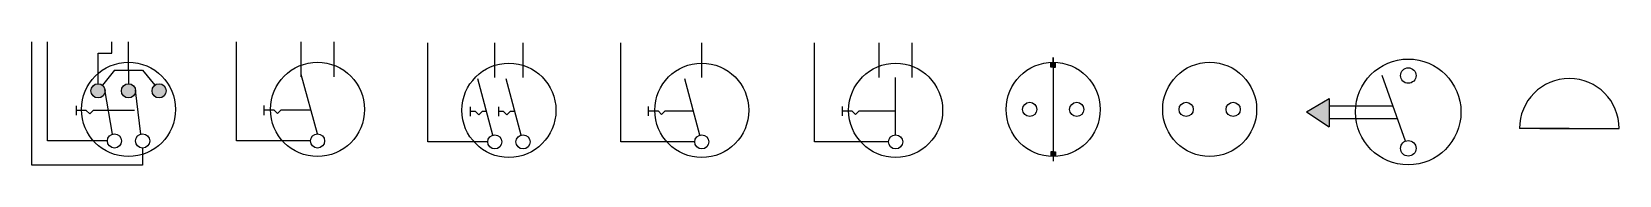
# Model space of a CAD drawing. Header units: millimetres. Extents: x 1454 to 2229, y 1378 to 1979.
# Drawn here: x 1907.7 to 2152.2, y 1959.8 to 1978.8 of the extents above; entities that cross this region are included whole.
import ezdxf

# ---------------------------------------------------------------- set-up
doc = ezdxf.new("R2010")
doc.units = ezdxf.units.MM

msp = doc.modelspace()

# ---------------------------------------------------------------- hatches: boundary and pattern name
h = msp.add_hatch(color=256)
h.dxf.hatch_style = 1
h.paths.add_polyline_path([(2065.02, 1975.63, 0.012506), (2064.66, 1975.62), (2064.66, 1974.9), (2065.02, 1974.9)])
h.paths.add_polyline_path([(2065.38, 1975.62, 0.012506), (2065.02, 1975.63), (2065.02, 1974.9), (2065.38, 1974.9)])
h = msp.add_hatch(color=256)
h.dxf.hatch_style = 1
h.paths.add_polyline_path([(1928.35, 1971.25, 1), (1926.18, 1971.25, 1)])
h.paths.add_polyline_path([(1923.65, 1971.25, 1), (1921.48, 1971.25, 1)])
h.paths.add_polyline_path([(1918.94, 1971.25, 1), (1916.77, 1971.25, 1)])
h = msp.add_hatch(color=256)
h.dxf.hatch_style = 1
h.paths.add_polyline_path([(2107.55, 1970.05), (2104.04, 1968.01), (2107.55, 1965.74)])
h = msp.add_hatch(color=256)
h.dxf.hatch_style = 1
h.paths.add_polyline_path([(2065.02, 1961.88), (2064.66, 1961.88), (2064.66, 1961.16, 0.012373), (2065.02, 1961.15)])
h.paths.add_polyline_path([(2065.39, 1961.88), (2065.02, 1961.88), (2065.02, 1961.15, 0.012638), (2065.39, 1961.16)])

# ---------------------------------------------------------------- linework, layer by layer
for p, q in [((1907.65, 1959.84), (1907.65, 1978.76)), ((1910.07, 1963.55), (1910.07, 1978.76)), ((1920.01, 1977.03), (1920.01, 1978.76)), ((1922.56, 1974.43), (1922.56, 1978.76)), ((1939.19, 1963.55), (1939.19, 1978.76)), ((1949.15, 1973.41), (1949.15, 1978.76)), ((1954.22, 1973.41), (1954.22, 1978.76)), ((1917.86, 1972.33), (1917.86, 1977.03)), ((1917.86, 1977.03), (1920.01, 1977.03)), ((1968.67, 1963.4), (1968.67, 1978.61)), ((1978.99, 1973.27), (1978.99, 1978.61)), ((1983.34, 1973.27), (1983.34, 1978.61)), ((1998.39, 1963.4), (1998.39, 1978.61)), ((2010.88, 1973.27), (2010.88, 1978.61)), ((2028.25, 1963.4), (2028.25, 1978.61)), ((2038.22, 1973.27), (2038.22, 1978.61)), ((2043.28, 1973.27), (2043.28, 1978.61)), ((2065.02, 1975.63), (2065.02, 1976.35)), ((2065.02, 1976.35), (2065.02, 1960.43)), ((1920.39, 1974.43), (1918.53, 1972.1)), ((1920.39, 1974.43), (1924.73, 1974.43)), ((1922.56, 1974.43), (1922.56, 1972.33)), ((1924.73, 1974.43), (1926.59, 1972.09)), ((1951.68, 1964.63), (1949.15, 1973.77)), ((2064.66, 1974.9), (2064.66, 1975.62)), ((2065.02, 1974.9), (2064.66, 1974.9)), ((2065.02, 1974.9), (2065.38, 1974.9)), ((2065.38, 1974.9), (2065.38, 1975.62)), ((1920.11, 1964.59), (1918.93, 1971.43)), ((1924.45, 1964.59), (1923.64, 1971.37)), ((1978.71, 1964.45), (1976.4, 1973.1)), ((1983.06, 1964.45), (1980.74, 1973.1)), ((2010.6, 1964.45), (2008.29, 1973.1)), ((2040.75, 1964.49), (2040.75, 1973.27)), ((2119.32, 1963.53), (2115.72, 1973.58)), ((1914.55, 1967.5), (1914.55, 1968.95)), ((1943.48, 1967.52), (1943.48, 1968.97)), ((2104.04, 1968.01), (2107.55, 1970.05)), ((2107.55, 1970.05), (2107.55, 1965.74)), ((2117.39, 1968.91), (2107.55, 1968.91)), ((1916.06, 1968.22), (1914.55, 1968.22)), ((1916.58, 1967.71), (1916.06, 1968.22)), ((1917.09, 1968.22), (1916.58, 1967.71)), ((1918.51, 1968.22), (1917.09, 1968.22)), ((1921.76, 1968.22), (1918.51, 1968.22)), ((1923.48, 1968.22), (1921.76, 1968.22)), ((1944.99, 1968.25), (1943.48, 1968.25)), ((1945.5, 1967.74), (1944.99, 1968.25)), ((1946.01, 1968.25), (1945.5, 1967.74)), ((1947.43, 1968.25), (1946.01, 1968.25)), ((1950.68, 1968.25), (1947.43, 1968.25)), ((1975.25, 1967.36), (1975.25, 1968.8)), ((1976.01, 1968.08), (1975.25, 1968.08)), ((1976.52, 1967.57), (1976.01, 1968.08)), ((1977.03, 1968.08), (1976.52, 1967.57)), ((1977.74, 1968.08), (1977.03, 1968.08)), ((1979.59, 1967.36), (1979.59, 1968.8)), ((1980.35, 1968.08), (1979.59, 1968.08)), ((1980.86, 1967.57), (1980.35, 1968.08)), ((1981.37, 1968.08), (1980.86, 1967.57)), ((1982.08, 1968.08), (1981.37, 1968.08)), ((2002.68, 1967.38), (2002.68, 1968.83)), ((2004.19, 1968.11), (2002.68, 1968.11)), ((2004.7, 1967.6), (2004.19, 1968.11)), ((2005.21, 1968.11), (2004.7, 1967.6)), ((2006.63, 1968.11), (2005.21, 1968.11)), ((2009.62, 1968.11), (2006.63, 1968.11)), ((2032.54, 1967.38), (2032.54, 1968.83)), ((2034.05, 1968.11), (2032.54, 1968.11)), ((2034.57, 1967.6), (2034.05, 1968.11)), ((2035.08, 1968.11), (2034.57, 1967.6)), ((2036.5, 1968.11), (2035.08, 1968.11)), ((2040.75, 1968.11), (2036.5, 1968.11)), ((2104.04, 1968.01), (2107.55, 1965.74)), ((2118.1, 1966.94), (2107.55, 1966.94)), ((2144.54, 1965.44), (2136.85, 1965.44)), ((2140, 1965.44), (2148.39, 1965.44)), ((2144.54, 1965.44), (2152.23, 1965.44)), ((1919.3, 1963.55), (1910.07, 1963.55)), ((1924.73, 1962.46), (1924.73, 1959.84)), ((1950.6, 1963.55), (1939.19, 1963.55)), ((1977.91, 1963.4), (1968.67, 1963.4)), ((2009.8, 1963.4), (1998.39, 1963.4)), ((2039.67, 1963.4), (2028.25, 1963.4)), ((2065.02, 1961.88), (2064.66, 1961.88)), ((2064.66, 1961.88), (2064.66, 1961.16)), ((2065.02, 1961.15), (2065.02, 1961.88)), ((2065.02, 1961.88), (2065.39, 1961.88)), ((2065.39, 1961.88), (2065.39, 1961.16)), ((1924.73, 1959.84), (1907.65, 1959.84)), ((2065.02, 1961.15), (2065.02, 1960.43))]:
    msp.add_line(p, q)
for centre, radius in [((1922.56, 1968.39), 7.24), ((1951.68, 1968.39), 7.24), ((1981.17, 1968.25), 7.24), ((2010.88, 1968.25), 7.24), ((2040.75, 1968.25), 7.24), ((2065.02, 1968.39), 7.24), ((2089.13, 1968.39), 7.24), ((2119.72, 1968), 8.13), ((2119.73, 1973.59), 1.19), ((1917.86, 1971.25), 1.09), ((1922.56, 1971.25), 1.09), ((1927.27, 1971.25), 1.09), ((2061.4, 1968.39), 1.09), ((2068.64, 1968.39), 1.09), ((2085.51, 1968.39), 1.09), ((2092.75, 1968.39), 1.09), ((1920.39, 1963.55), 1.09), ((1924.73, 1963.55), 1.09), ((1951.68, 1963.55), 1.09), ((1978.99, 1963.4), 1.09), ((1983.34, 1963.4), 1.09), ((2010.88, 1963.4), 1.09), ((2040.75, 1963.4), 1.09), ((2119.73, 1962.41), 1.19)]:
    msp.add_circle(centre, radius)
msp.add_arc((2144.54, 1965.44), 7.69, 0, 180)

doc.saveas('drawing.dxf')
